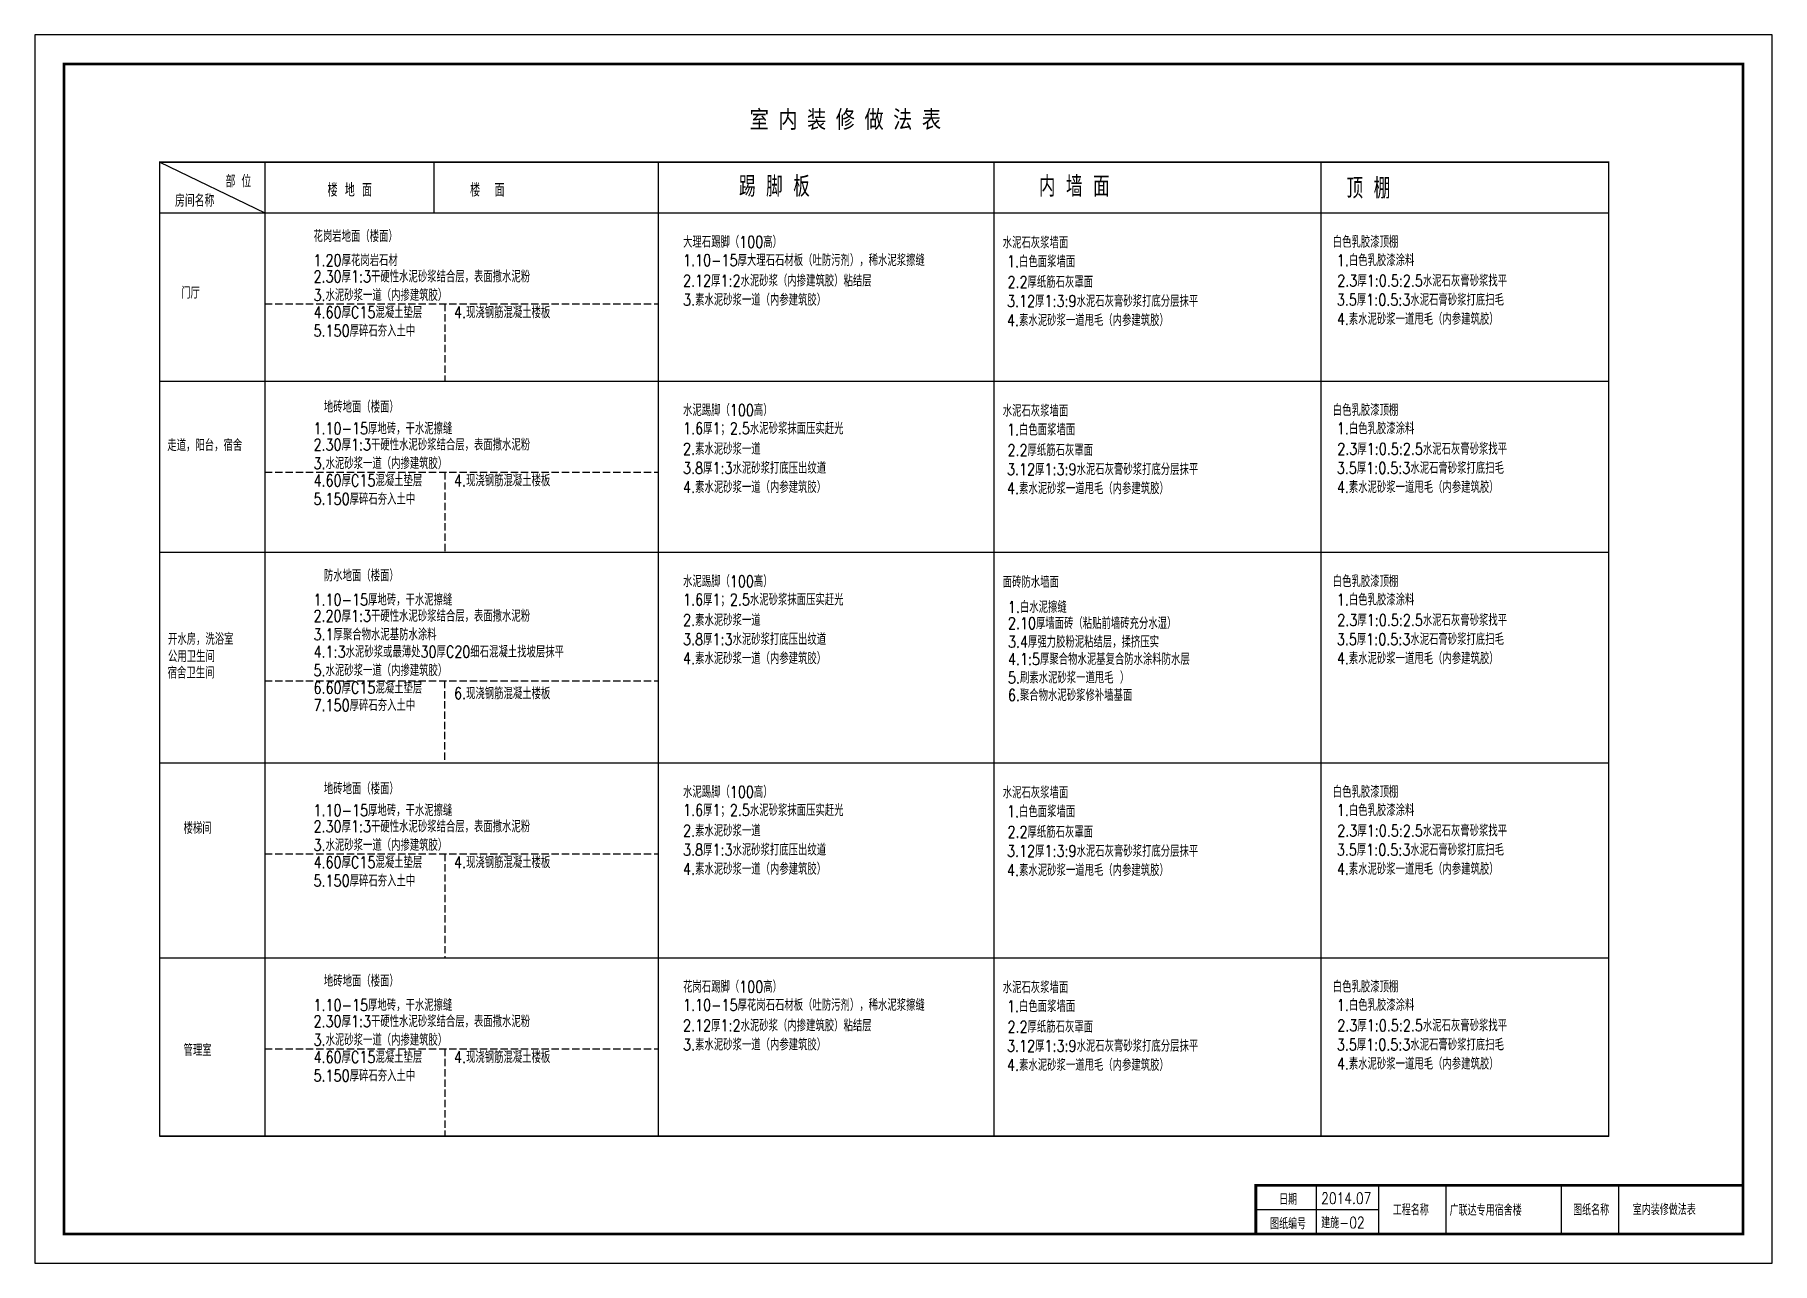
# Model space of a CAD drawing. Extents: x -105837 to 547563, y 466041 to 508041.
# Drawn here: x -46437 to 12963, y 466041 to 508041 of the extents above; entities that cross this region are included whole.
import ezdxf
from ezdxf.enums import TextEntityAlignment as Align

# ---------------------------------------------------------------- set-up
doc = ezdxf.new("R2010")
doc.units = 0
doc.header["$LTSCALE"] = 1000
doc.header["$MEASUREMENT"] = 0
doc.linetypes.add('DASH', pattern=[0.35, 0.25, -0.1])
doc.layers.get('0').update_dxf_attribs({"linetype": 'CONTINUOUS'})
for name, color, linetype in [('COLUMN', 4, 'CONTINUOUS'), ('DIM1', 3, 'CONTINUOUS'), ('PUB_TITLE', 4, 'CONTINUOUS'), ('图框', 4, 'CONTINUOUS'), ('文字', 7, 'CONTINUOUS')]:
    doc.layers.add(name, color=color, linetype=linetype)
doc.styles.add('y', font='simhei.ttf', dxfattribs={"width": 0.8})
doc.styles.add('国标仿宋', font='SIMPLEX.shx', dxfattribs={"width": 0.75, "bigfont": 'gbhzfs.shx'})
doc.styles.add('探索者', font='tssdeng.shx', dxfattribs={"bigfont": 'tssdchn.shx'})

msp = doc.modelspace()

# ---------------------------------------------------------------- texts
at = {"color": 7, "linetype": 'Continuous', "style": 'y', "width": 0.8}
msp.add_text('室 内 装 修 做 法 表', height=600, dxfattribs=at).set_placement((-21995.59869, 504853.22254))
for s, height, style, width, p in [(' 部 位', 420, '探索者', 0.8, (-40116.22952, 502820.75709)), ('踢 脚 板', 700, '探索者', 0.85, (-22359.58638, 502503.35665)), ('内 墙 面', 700, '探索者', 0.85, (-12108.36217, 502506.12438)), ('顶 棚', 700, '探索者', 0.85, (-1589.09443, 502442.23567)), (' 房间名称', 420, '探索者', 0.8, (-41844.47711, 502159.98604)), ('楼 地 面 ', 450, '国标仿宋', 0.8, (-36426.38137, 502507.1778)), ('楼  面', 450, '国标仿宋', 0.8, (-31553.55257, 502507.1778))]:
    msp.add_text(s, height=height, dxfattribs=dict(style=style, width=width)).set_placement(p)
at = {"layer": '文字', "style": '国标仿宋', "width": 0.8}
for s, height, p in [('花岗岩地面（楼面）', 400, (-36906.56329, 500956.34053, 661.6279)), ('大理石踢脚（100高）', 400, (-24273.57945, 500757.50055)), ('水泥石灰浆墙面', 400, (-13344.56476, 500734.95539)), ('白色乳胶漆顶棚', 400, (-2061.08522, 500759.93124)), ('1.20厚花岗岩石材', 400, (-36906.56329, 500130.05363, 661.6279)), ('1.10-15厚大理石石材板（吐防污剂），稀水泥浆擦缝', 400, (-24273.57945, 500132.98573)), ('1.白色面浆墙面', 400, (-13198.11211, 500089.40762)), ('1.白色乳胶漆涂料', 400, (-1923.46201, 500132.98573)), ('2.30厚1:3干硬性水泥砂浆结合层，表面撒水泥粉', 400, (-36906.56329, 499575.83721, 661.6279)), ('2.12厚1:2水泥砂浆（内掺建筑胶）粘结层', 400, (-24273.57945, 499432.55239)), ('2.2厚纸筋石灰罩面', 400, (-13181.86081, 499388.97428)), ('2.3厚1:0.5:2.5水泥石灰膏砂浆找平', 400, (-1907.21071, 499432.55239)), ('门厅', 400, (-41432.6123, 499021.0238)), ('3.水泥砂浆一道（内掺建筑胶）', 400, (-36906.56329, 498941.00792, 661.6279)), ('3.素水泥砂浆一道（内参建筑胶）', 400, (-24273.57945, 498778.81405)), ('3.12厚1:3:9水泥石灰膏砂浆打底分层抹平', 400, (-13198.11211, 498735.23593)), ('3.5厚1:0.5:3水泥石膏砂浆打底扫毛', 400, (-1923.46201, 498778.81405)), ('4.60厚C15混凝土垫层', 400, (-36906.56329, 498350.5089, 661.6279)), ('4.现浇钢筋混凝土楼板', 400, (-32103.01149, 498350.5089, 661.6279)), ('4.素水泥砂浆一道甩毛（内参建筑胶）', 400, (-13198.11211, 498081.49852)), ('4.素水泥砂浆一道甩毛（内参建筑胶）', 400, (-1923.46201, 498125.07664)), ('5.150厚碎石夯入土中', 400, (-36906.56329, 497720.95767, 661.6279)), ('地砖地面（楼面）', 400, (-36552.8081, 495121.28891, 661.6279)), ('水泥踢脚（100高）', 400, (-24273.57945, 495008.37176)), ('水泥石灰浆墙面', 400, (-13344.56476, 494985.8266)), ('白色乳胶漆顶棚', 400, (-2061.08522, 495010.80245)), ('1.10-15厚地砖，干水泥擦缝', 400, (-36906.56329, 494380.92484, 661.6279)), ('1.6厚1；2.5水泥砂浆抹面压实赶光', 400, (-24273.57945, 494383.85694)), ('1.白色乳胶漆涂料', 400, (-1923.46201, 494383.85694)), ('走道，阳台，宿舍', 400, (-41903.8467, 493808.51075)), ('2.30厚1:3干硬性水泥砂浆结合层，表面撒水泥粉', 400, (-36906.56329, 493826.70842, 661.6279)), ('1.白色面浆墙面', 400, (-13198.11211, 494340.27883)), ('3.水泥砂浆一道（内掺建筑胶）', 400, (-36906.56329, 493191.87913, 661.6279)), ('2.素水泥砂浆一道', 400, (-24273.57945, 493683.4236)), ('2.2厚纸筋石灰罩面', 400, (-13181.86081, 493639.84549)), ('2.3厚1:0.5:2.5水泥石灰膏砂浆找平', 400, (-1907.21071, 493683.4236)), ('4.60厚C15混凝土垫层', 400, (-36906.56329, 492601.38011, 661.6279)), ('4.现浇钢筋混凝土楼板', 400, (-32103.01149, 492601.38011, 661.6279)), ('3.8厚1:3水泥砂浆打底压出纹道', 400, (-24273.57945, 493029.68526)), ('3.12厚1:3:9水泥石灰膏砂浆打底分层抹平', 400, (-13198.11211, 492986.10714)), ('3.5厚1:0.5:3水泥石膏砂浆打底扫毛', 400, (-1923.46201, 493029.68526)), ('4.素水泥砂浆一道（内参建筑胶）', 400, (-24273.57945, 492375.94785)), ('4.素水泥砂浆一道甩毛（内参建筑胶）', 400, (-13198.11211, 492332.36973)), ('4.素水泥砂浆一道甩毛（内参建筑胶）', 400, (-1923.46201, 492375.94785)), ('5.150厚碎石夯入土中', 400, (-36906.56329, 491971.82888, 661.6279)), ('防水地面（楼面）', 400, (-36552.8081, 489353.62086, 661.6279)), ('水泥踢脚（100高）', 400, (-24273.57945, 489154.78088)), ('面砖防水墙面', 400, (-13344.56476, 489132.23572)), ('白色乳胶漆顶棚', 400, (-2061.08522, 489157.21157)), ('1.10-15厚地砖，干水泥擦缝', 400, (-36906.56329, 488527.33396, 661.6279)), ('1.6厚1；2.5水泥砂浆抹面压实赶光', 400, (-24273.57945, 488530.26606)), ('1.白色乳胶漆涂料', 400, (-1923.46201, 488530.26606)), ('2.20厚1:3干硬性水泥砂浆结合层，表面撒水泥粉', 400, (-36906.56329, 487973.11754, 661.6279)), ('2.素水泥砂浆一道', 400, (-24273.57945, 487829.83272)), ('1.白水泥擦缝', 400, (-13167.32609, 488275.76434, 661.6279)), ('2.3厚1:0.5:2.5水泥石灰膏砂浆找平', 400, (-1907.21071, 487829.83272)), ('3.1厚聚合物水泥基防水涂料', 400, (-36906.56329, 487338.28825, 661.6279)), ('2.10厚墙面砖（粘贴前墙砖充分水湿）', 400, (-13167.32609, 487721.54792, 661.6279)), ('开水房，洗浴室', 400, (-41881.30358, 487183.0055)), ('4.1:3水泥砂浆或最薄处30厚C20细石混凝土找坡层抹平', 400, (-36906.56329, 486747.78923, 661.6279)), ('3.8厚1:3水泥砂浆打底压出纹道', 400, (-24273.57945, 487176.09438)), ('3.4厚强力胶粉泥粘结层，揉挤压实', 400, (-13167.32609, 487086.71863, 661.6279)), ('3.5厚1:0.5:3水泥石膏砂浆打底扫毛', 400, (-1923.46201, 487176.09438)), ('公用卫生间 ', 400, (-41881.30358, 486592.4905)), ('5.水泥砂浆一道（内掺建筑胶）', 400, (-36906.56329, 486113.09234, 661.6279)), ('4.素水泥砂浆一道（内参建筑胶）', 400, (-24273.57945, 486522.35697)), ('4.1:5厚聚合物水泥基复合防水涂料防水层', 400, (-13167.32609, 486496.21961, 661.6279)), ('4.素水泥砂浆一道甩毛（内参建筑胶）', 400, (-1923.46201, 486522.35697)), ('宿舍卫生间 ', 400, (-41893.04196, 486029.4781)), ('6.60厚C15混凝土垫层', 400, (-36906.56329, 485515.57981, 661.6279)), ('5.刷素水泥砂浆一道甩毛 ）', 400, (-13167.32609, 485861.52272, 661.6279)), ('7.150厚碎石夯入土中', 400, (-36906.56329, 484920.01387, 661.6279)), ('6.现浇钢筋混凝土楼板', 400, (-32103.01149, 485323.8926, 661.6279)), ('6.聚合物水泥砂浆修补墙基面', 400, (-13167.32609, 485264.01019, 661.6279)), ('地砖地面（楼面）', 400, (-36552.8081, 482069.06479, 661.6279)), ('水泥踢脚（100高）', 400, (-24273.57945, 481956.14763)), ('水泥石灰浆墙面', 400, (-13344.56476, 481933.60248)), ('白色乳胶漆顶棚', 400, (-2061.08522, 481958.57832)), ('1.10-15厚地砖，干水泥擦缝', 400, (-36906.56329, 481328.70072, 661.6279)), ('1.6厚1；2.5水泥砂浆抹面压实赶光', 400, (-24273.57945, 481331.63282)), ('1.白色乳胶漆涂料', 400, (-1923.46201, 481331.63282)), ('楼梯间', 400, (-41349.61345, 480720.54879)), ('2.30厚1:3干硬性水泥砂浆结合层，表面撒水泥粉', 400, (-36906.56329, 480774.48429, 661.6279)), ('1.白色面浆墙面', 400, (-13198.11211, 481288.0547)), ('3.水泥砂浆一道（内掺建筑胶）', 400, (-36906.56329, 480139.655, 661.6279)), ('2.素水泥砂浆一道', 400, (-24273.57945, 480631.19948)), ('2.2厚纸筋石灰罩面', 400, (-13181.86081, 480587.62136)), ('2.3厚1:0.5:2.5水泥石灰膏砂浆找平', 400, (-1907.21071, 480631.19948)), ('4.60厚C15混凝土垫层', 400, (-36906.56329, 479549.15599, 661.6279)), ('4.现浇钢筋混凝土楼板', 400, (-32103.01149, 479549.15599, 661.6279)), ('3.8厚1:3水泥砂浆打底压出纹道', 400, (-24273.57945, 479977.46114)), ('3.12厚1:3:9水泥石灰膏砂浆打底分层抹平', 400, (-13198.11211, 479933.88302)), ('3.5厚1:0.5:3水泥石膏砂浆打底扫毛', 400, (-1923.46201, 479977.46114)), ('5.150厚碎石夯入土中', 400, (-36906.56329, 478919.60476, 661.6279)), ('4.素水泥砂浆一道（内参建筑胶）', 400, (-24273.57945, 479323.72373)), ('4.素水泥砂浆一道甩毛（内参建筑胶）', 400, (-13198.11211, 479280.14561)), ('4.素水泥砂浆一道甩毛（内参建筑胶）', 400, (-1923.46201, 479323.72373)), ('地砖地面（楼面）', 400, (-36552.8081, 475493.92041, 661.6279)), ('花岗石踢脚（100高）', 400, (-24273.57945, 475295.08043)), ('水泥石灰浆墙面', 400, (-13344.56476, 475272.53528)), ('白色乳胶漆顶棚', 400, (-2061.08522, 475297.51112)), ('1.10-15厚地砖，干水泥擦缝', 400, (-36906.56329, 474667.63352, 661.6279)), ('1.10-15厚花岗石石材板（吐防污剂），稀水泥浆擦缝', 400, (-24273.57945, 474670.56562)), ('1.白色面浆墙面', 400, (-13198.11211, 474626.9875)), ('1.白色乳胶漆涂料', 400, (-1923.46201, 474670.56562)), ('2.30厚1:3干硬性水泥砂浆结合层，表面撒水泥粉', 400, (-36906.56329, 474113.41709, 661.6279)), ('2.12厚1:2水泥砂浆（内掺建筑胶）粘结层', 400, (-24273.57945, 473970.13228)), ('2.2厚纸筋石灰罩面', 400, (-13181.86081, 473926.55416)), ('2.3厚1:0.5:2.5水泥石灰膏砂浆找平', 400, (-1907.21071, 473970.13228)), ('管理室', 400, (-41349.61345, 473129.37274)), ('3.水泥砂浆一道（内掺建筑胶）', 400, (-36906.56329, 473478.5878, 661.6279)), ('3.素水泥砂浆一道（内参建筑胶）', 400, (-24273.57945, 473316.39394)), ('3.12厚1:3:9水泥石灰膏砂浆打底分层抹平', 400, (-13198.11211, 473272.81582)), ('3.5厚1:0.5:3水泥石膏砂浆打底扫毛', 400, (-1923.46201, 473316.39394)), ('4.60厚C15混凝土垫层', 400, (-36906.56329, 472888.08879, 661.6279)), ('4.现浇钢筋混凝土楼板', 400, (-32103.01149, 472888.08879, 661.6279)), ('4.素水泥砂浆一道甩毛（内参建筑胶）', 400, (-13198.11211, 472619.07841)), ('4.素水泥砂浆一道甩毛（内参建筑胶）', 400, (-1923.46201, 472662.65653)), ('5.150厚碎石夯入土中', 400, (-36906.56329, 472258.53756, 661.6279)), ('2014.07', 385, (-2459.26737, 468069.67468)), ('广联达专用宿舍楼', 385, (1933.45327, 467663.7237)), ('室内装修做法表', 385, (8193.16313, 467686.89994)), ('建施-02', 385, (-2459.26737, 467238.07468))]:
    msp.add_text(s, height=height, dxfattribs=at).set_placement(p)
for s, p in [('日期', (-3589.4297, 468036.1241)), ('工程名称', (606.34296, 467675.97785)), ('图纸名称', (6770.26312, 467674.49886)), ('图纸编号', (-3589.4297, 467204.5241))]:
    msp.add_text(s, height=385, dxfattribs=at).set_placement(p, align=Align.CENTER)

# ---------------------------------------------------------------- linework, layer by layer
for p, q in [((-32779.66919, 501948.73529), (-32779.66919, 503688.71986)), ((-42166.01634, 501948.73529), (7373.19852, 501948.73529))]:
    msp.add_line(p, q)
at = {"layer": 'COLUMN', "const_width": 40}
msp.add_lwpolyline([(7373.19852, 503688.71986), (7373.19852, 470388.29926), (-42166.01634, 470388.29926), (-42166.01634, 503688.71986), (7373.19852, 503688.71986)], dxfattribs=at)
at = {"layer": 'DIM1', "color": 7, "linetype": 'Continuous'}
for p, q in [((-38565.88899, 503688.71986), (-38565.88899, 470388.29926)), ((-25120.63117, 503679.36326), (-25120.63117, 470388.29926)), ((-13644.23215, 503679.36326), (-13644.23215, 470388.29926)), ((-2471.33079, 503707.59951), (-2471.33079, 470388.29926))]:
    msp.add_line(p, q, dxfattribs=at)
at = {"layer": 'PUB_TITLE'}
msp.add_lwpolyline([(-46436.98424, 466040.74173), (12963.01576, 466040.74173), (12963.01576, 508040.74173), (-46436.98424, 508040.74173)], close=True, dxfattribs=at)
at = {"layer": 'PUB_TITLE', "const_width": 100}
msp.add_lwpolyline([(-45436.98424, 467040.74173), (11963.01576, 467040.74173), (11963.01576, 507040.74173), (-45436.98424, 507040.74173)], close=True, dxfattribs=at)
at = {"layer": '图框'}
for q in [(-38565.88899, 501948.73529), (7373.19852, 503688.71986)]:
    msp.add_line((-42166.01634, 503688.71986), q, dxfattribs=at)
at = {"layer": '文字', "color": 8, "linetype": 'DASH'}
for p, q in [((-38565.88899, 498837.74341), (-25120.63117, 498837.74341)), ((-32417.83805, 498837.74341), (-32417.83805, 496199.6065)), ((-38565.88899, 493088.61462), (-25120.63117, 493088.61462)), ((-32417.83805, 493088.61462), (-32417.83805, 490346.01562)), ((-38565.88899, 485953.45991), (-25120.63117, 485953.45991)), ((-32426.02213, 485953.45991), (-32426.02213, 483147.38238)), ((-38565.88899, 480036.3905), (-25120.63117, 480036.3905)), ((-32417.83805, 480036.3905), (-32417.83805, 476486.31518)), ((-38565.88899, 473375.3233), (-25120.63117, 473375.3233)), ((-32417.83805, 473375.3233), (-32417.83805, 470388.29926))]:
    msp.add_line(p, q, dxfattribs=at)
at = {"layer": '文字'}
for p, q in [((-42166.01634, 496199.6065), (7373.19852, 496199.6065)), ((-42166.01634, 490346.01562), (7373.19852, 490346.01562)), ((-42166.01634, 483147.38238), (7373.19852, 483147.38238)), ((-42166.01634, 476486.31518), (7373.19852, 476486.31518)), ((-42166.01634, 470388.29926), (7373.19852, 470388.29926)), ((-2627.14399, 468703.94173), (-2627.14399, 467040.74173)), ((-501.94399, 468703.94173), (-501.94399, 467040.74173)), ((1799.23504, 468703.94173), (1799.23504, 467040.74173)), ((5745.20359, 468703.94173), (5745.20359, 467040.74173)), ((7709.52897, 468703.94173), (7709.52897, 467040.74173)), ((-501.94399, 467872.34173), (-4691.46163, 467872.34173))]:
    msp.add_line(p, q, dxfattribs=at)
at = {"layer": '文字', "const_width": 92.4}
msp.add_lwpolyline([(-4691.46163, 468703.94173), (-4691.46163, 467040.74173), (11963.01576, 467040.74173), (11963.01576, 468703.94173)], close=True, dxfattribs=at)

msp.set_redraw_order([(e.dxf.handle, doc.entitydb.next_handle()) for e in msp.query("TEXT MTEXT ATTDEF DIMENSION ARC_DIMENSION")])  # texts and dimensions are drawn at this point

doc.saveas('drawing.dxf')
